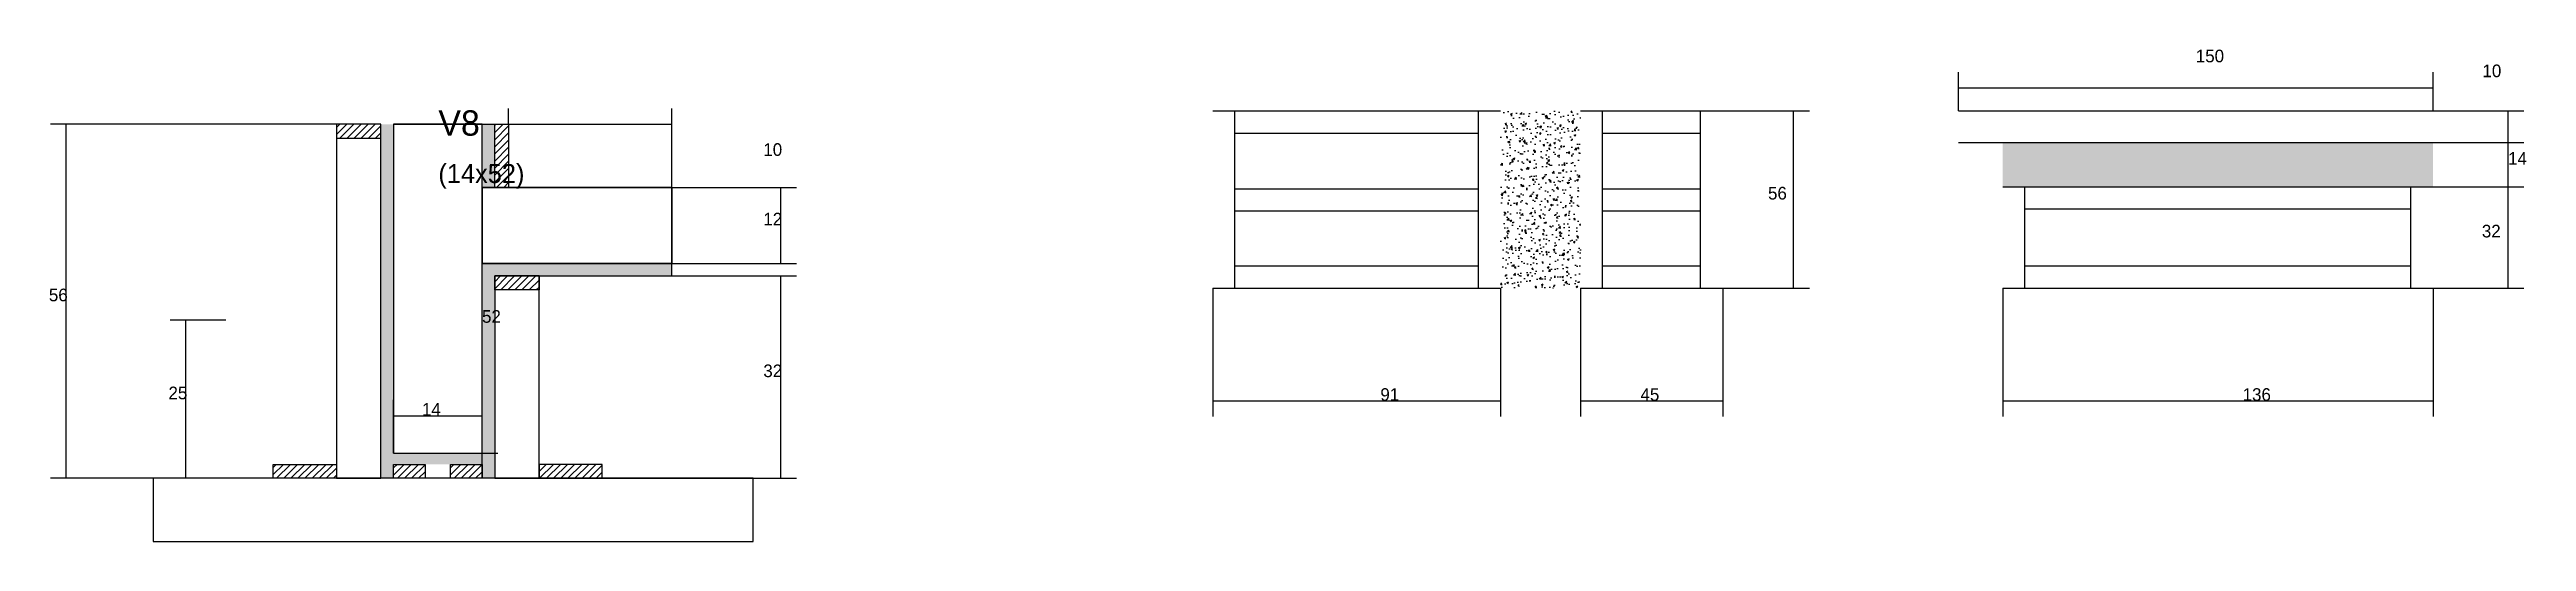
# Model space of a CAD drawing. Header units: metres. Extents: x 51528 to 133537, y 28019 to 29041.
# Drawn here: x 129251 to 130034, y 28789 to 28945 of the extents above; entities that cross this region are included whole.
import ezdxf

# ---------------------------------------------------------------- set-up
doc = ezdxf.new("R2010")
doc.units = ezdxf.units.M
for name, color, linetype in [('CONCRETO', 251, 'Continuous'), ('COTA', 241, 'Continuous'), ('Hachura', 253, 'Continuous'), ('Madeira', 126, 'Continuous'), ('Painéis', 200, 'Continuous'), ('SARR_2.2x7', 40, 'Continuous'), ('Texto Seção', 7, 'Continuous')]:
    doc.layers.add(name, color=color, linetype=linetype)

msp = doc.modelspace()

# ---------------------------------------------------------------- texts
at = {"layer": 'COTA'}
for s, p in [('150', (129929.6, 28940.9)), ('10', (130020.2, 28936.2)), ('10', (129476.9, 28911.3)), ('14', (130028.3, 28908.5)), ('56', (129794.4, 28897.5)), ('12', (129476.9, 28889.3)), ('32', (130020, 28885.5)), ('56', (129251.1, 28865.3)), ('52', (129388, 28858.5)), ('25', (129288.9, 28834.3)), ('32', (129476.9, 28841.3)), ('91', (129671.9, 28833.8)), ('45', (129754.1, 28833.8)), ('136', (129944.4, 28833.8)), ('14', (129369, 28829.1))]:
    msp.add_text(s, height=4, dxfattribs=at).set_placement(p)
at = {"layer": 'Texto Seção'}
for s, height, p in [('V8', 8, (129374.2, 28917.7)), ('(14x52)', 6, (129374.2, 28902.7))]:
    msp.add_text(s, height=height, dxfattribs=at).set_placement(p)

# ---------------------------------------------------------------- hatches: boundary and pattern name
at = {"layer": 'COTA'}
h = msp.add_hatch(dxfattribs=at)
h.set_pattern_fill('AR-CONC', scale=0.03)
h.paths.add_polyline_path([(129735.1, 28925.5), (129709.9, 28925.5), (129709.9, 28869.5), (129735.1, 28869.5)])
h = msp.add_hatch(dxfattribs=at)
h.set_pattern_fill('AR-CONC', scale=0.03)
h.paths.add_polyline_path([(130004.6, 28901.5), (130004.6, 28915.5), (129868.6, 28915.5), (129868.6, 28901.5)])
at = {"layer": 'Hachura'}
h = msp.add_hatch(dxfattribs=at)
h.set_pattern_fill('ANSI31', scale=0.5)
h.paths.add_polyline_path([(129342, 28921.3), (129342, 28916.9), (129342, 28916.9), (129356, 28916.9), (129356, 28916.9), (129356, 28921.3), (129356, 28921.3), (129342, 28921.3)])
h = msp.add_hatch(color=8, dxfattribs=at)
h.dxf.hatch_style = 1
h.paths.add_polyline_path([(129356, 28921.3), (129360, 28921.3), (129360, 28921.3), (129360, 28809.3), (129360, 28809.3), (129356, 28809.3), (129356, 28809.3), (129356, 28921.3)])
h = msp.add_hatch(color=8, dxfattribs=at)
h.dxf.hatch_style = 1
h.paths.add_polyline_path([(129392, 28921.3), (129388, 28921.3), (129388, 28921.3), (129388, 28901.3), (129388, 28901.3), (129392, 28901.3), (129392, 28901.3), (129392, 28921.3)])
h = msp.add_hatch(dxfattribs=at)
h.set_pattern_fill('ANSI31', scale=0.5)
h.paths.add_polyline_path([(129396.4, 28901.3), (129392, 28901.3), (129392, 28901.3), (129392, 28921.3), (129392, 28921.3), (129396.4, 28921.3), (129396.4, 28921.3), (129396.4, 28901.3)])
h = msp.add_hatch(color=8, dxfattribs=at)
h.dxf.hatch_style = 1
h.paths.add_polyline_path([(129448, 28873.3), (129448, 28877.3), (129448, 28877.3), (129388, 28877.3), (129388, 28877.3), (129388, 28873.3), (129388, 28873.3), (129448, 28873.3)])
h = msp.add_hatch(color=8, dxfattribs=at)
h.dxf.hatch_style = 1
h.paths.add_polyline_path([(129392, 28873.3), (129388, 28873.3), (129388, 28873.3), (129388, 28809.3), (129388, 28809.3), (129392, 28809.3), (129392, 28809.3), (129392, 28873.3)])
h = msp.add_hatch(dxfattribs=at)
h.set_pattern_fill('ANSI31', scale=0.5)
h.paths.add_polyline_path([(129406, 28873.3), (129406, 28868.9), (129406, 28868.9), (129392, 28868.9), (129392, 28868.9), (129392, 28873.3), (129392, 28873.3), (129406, 28873.3)])
h = msp.add_hatch(color=8, dxfattribs=at)
h.dxf.hatch_style = 1
h.paths.add_polyline_path([(129360, 28813.7), (129360, 28817.3), (129360, 28817.3), (129388, 28817.3), (129388, 28817.3), (129388, 28813.7), (129388, 28813.7), (129360, 28813.7)])
h = msp.add_hatch(dxfattribs=at)
h.set_pattern_fill('ANSI31', scale=0.5)
h.paths.add_polyline_path([(129322, 28809.3), (129322, 28813.7), (129322, 28813.7), (129342, 28813.7), (129342, 28813.7), (129342, 28809.3), (129342, 28809.3), (129322, 28809.3)])
h = msp.add_hatch(dxfattribs=at)
h.set_pattern_fill('ANSI31', scale=0.5)
h.paths.add_polyline_path([(129360, 28809.3), (129360, 28813.7), (129360, 28813.7), (129370, 28813.7), (129370, 28813.7), (129370, 28809.3), (129370, 28809.3), (129360, 28809.3)])
h = msp.add_hatch(dxfattribs=at)
h.set_pattern_fill('ANSI31', scale=0.5)
h.paths.add_polyline_path([(129378, 28809.3), (129378, 28813.7), (129378, 28813.7), (129388, 28813.7), (129388, 28813.7), (129388, 28809.3), (129388, 28809.3), (129378, 28809.3)])
h = msp.add_hatch(dxfattribs=at)
h.set_pattern_fill('ANSI31', scale=0.5)
h.paths.add_polyline_path([(129426, 28809.3), (129426, 28813.7), (129426, 28813.7), (129406, 28813.7), (129406, 28813.7), (129406, 28809.3), (129406, 28809.3), (129426, 28809.3)])

# ---------------------------------------------------------------- linework, layer by layer
at = {"layer": 'CONCRETO'}
for points in [[(129360, 28817.3), (129388, 28817.3), (129388, 28921.3), (129360, 28921.3)], [(129388, 28877.3), (129448, 28877.3), (129448, 28901.3), (129388, 28901.3)]]:
    msp.add_lwpolyline(points, close=True, dxfattribs=at)
msp.add_lwpolyline([(129388, 28901.3), (129448, 28901.3), (129448, 28877.3), (129388, 28877.3)], dxfattribs=at)
at = {"layer": 'COTA'}
for p, q in [((129854.6, 28925.5), (129854.6, 28937.8)), ((129854.6, 28932.8), (130004.6, 28932.8)), ((130004.6, 28925.5), (130004.6, 28937.8)), ((129396.4, 28921.3), (129396.4, 28926.3)), ((129448, 28901.3), (129448, 28926.3)), ((129780.1, 28925.5), (129807.5, 28925.5)), ((129802.5, 28869.5), (129802.5, 28925.5)), ((130004.6, 28925.5), (130033.3, 28925.5)), ((130028.3, 28915.5), (130028.3, 28925.5)), ((129342, 28921.3), (129251.6, 28921.3)), ((129256.6, 28809.3), (129256.6, 28921.3)), ((129360, 28921.3), (129393, 28921.3)), ((129388, 28817.3), (129388, 28921.3)), ((129396.4, 28921.3), (129448, 28921.3)), ((130004.6, 28915.5), (130033.3, 28915.5)), ((130004.6, 28915.5), (130033.3, 28915.5)), ((130028.3, 28901.5), (130028.3, 28915.5)), ((129448, 28901.3), (129487.4, 28901.3)), ((129482.4, 28877.3), (129482.4, 28901.3)), ((130004.6, 28901.5), (130033.3, 28901.5)), ((130004.6, 28901.5), (130033.3, 28901.5)), ((130028.3, 28869.5), (130028.3, 28901.5)), ((129448, 28877.3), (129487.4, 28877.3)), ((129406, 28873.3), (129487.4, 28873.3)), ((129482.4, 28809.3), (129482.4, 28873.3)), ((129618.9, 28869.5), (129618.9, 28828.8)), ((129709.9, 28869.5), (129709.9, 28828.8)), ((129735.1, 28869.5), (129735.1, 28828.8)), ((129780.1, 28869.5), (129780.1, 28828.8)), ((129780.1, 28869.5), (129807.5, 28869.5)), ((129868.6, 28869.5), (129868.6, 28828.8)), ((130004.6, 28869.5), (130004.6, 28828.8)), ((130004.6, 28869.5), (130033.3, 28869.5)), ((129307, 28859.3), (129289.4, 28859.3)), ((129294.4, 28809.3), (129294.4, 28859.3)), ((129360, 28817.3), (129360, 28834.1)), ((129388, 28817.3), (129388, 28834.1)), ((129618.9, 28833.8), (129709.9, 28833.8)), ((129735.1, 28833.8), (129780.1, 28833.8)), ((129868.6, 28833.8), (130004.6, 28833.8)), ((129360, 28829.1), (129388, 28829.1)), ((129360, 28817.3), (129393, 28817.3)), ((129322, 28809.3), (129251.6, 28809.3)), ((129307, 28809.3), (129289.4, 28809.3)), ((129426, 28809.3), (129487.4, 28809.3))]:
    msp.add_line(p, q, dxfattribs=at)
at = {"layer": 'Madeira'}
for points in [[(129342, 28921.3), (129342, 28916.9), (129356, 28916.9), (129356, 28921.3)], [(129342, 28809.3), (129356, 28809.3), (129356, 28921.3), (129342, 28921.3)], [(129396.4, 28901.3), (129392, 28901.3), (129392, 28921.3), (129396.4, 28921.3)], [(129406, 28873.3), (129406, 28868.9), (129392, 28868.9), (129392, 28873.3)], [(129406, 28873.3), (129392, 28873.3), (129392, 28809.3), (129406, 28809.3)], [(129284.1, 28789.3), (129473.7, 28789.3), (129473.7, 28809.3), (129284.1, 28809.3)], [(129322, 28809.3), (129322, 28813.7), (129342, 28813.7), (129342, 28809.3)], [(129360, 28809.3), (129360, 28813.7), (129370, 28813.7), (129370, 28809.3)], [(129378, 28809.3), (129378, 28813.7), (129388, 28813.7), (129388, 28809.3)], [(129426, 28809.3), (129426, 28813.7), (129406, 28813.7), (129406, 28809.3)]]:
    msp.add_lwpolyline(points, close=True, dxfattribs=at)
at = {"layer": 'Painéis'}
for p, q in [((129618.9, 28925.5), (129709.9, 28925.5)), ((129735.1, 28925.5), (129780.1, 28925.5)), ((129854.6, 28925.5), (130004.6, 28925.5)), ((129388, 28901.3), (129388, 28921.3)), ((129854.6, 28915.5), (130004.6, 28915.5)), ((129868.6, 28901.5), (130004.6, 28901.5)), ((129388, 28877.3), (129448, 28877.3)), ((129388, 28873.3), (129388, 28877.3)), ((129448, 28873.3), (129448, 28877.3)), ((129388, 28809.3), (129388, 28873.3)), ((129618.9, 28869.5), (129709.9, 28869.5)), ((129735.1, 28869.5), (129780.1, 28869.5)), ((129868.6, 28869.5), (130004.6, 28869.5)), ((129360, 28817.3), (129388, 28817.3)), ((129388, 28813.7), (129388, 28817.3))]:
    msp.add_line(p, q, dxfattribs=at)
at = {"layer": 'SARR_2.2x7'}
for p, q in [((129625.9, 28869.5), (129625.9, 28925.5)), ((129702.9, 28869.5), (129702.9, 28925.5)), ((129742.1, 28869.5), (129742.1, 28925.5)), ((129773.1, 28869.5), (129773.1, 28925.5)), ((129625.9, 28918.5), (129702.9, 28918.5)), ((129742.1, 28918.5), (129773.1, 28918.5)), ((129625.9, 28900.9), (129702.9, 28900.9)), ((129742.1, 28900.9), (129773.1, 28900.9)), ((129875.6, 28869.5), (129875.6, 28901.5)), ((129997.6, 28869.5), (129997.6, 28901.5)), ((129625.9, 28893.9), (129702.9, 28893.9)), ((129742.1, 28893.9), (129773.1, 28893.9)), ((129875.6, 28894.5), (129997.6, 28894.5)), ((129625.9, 28876.5), (129702.9, 28876.5)), ((129742.1, 28876.5), (129773.1, 28876.5)), ((129875.6, 28876.5), (129997.6, 28876.5))]:
    msp.add_line(p, q, dxfattribs=at)

msp.set_redraw_order([(e.dxf.handle, doc.entitydb.next_handle()) for e in msp.query("TEXT MTEXT ATTDEF DIMENSION ARC_DIMENSION")])  # texts and dimensions are drawn at this point

doc.saveas('drawing.dxf')
